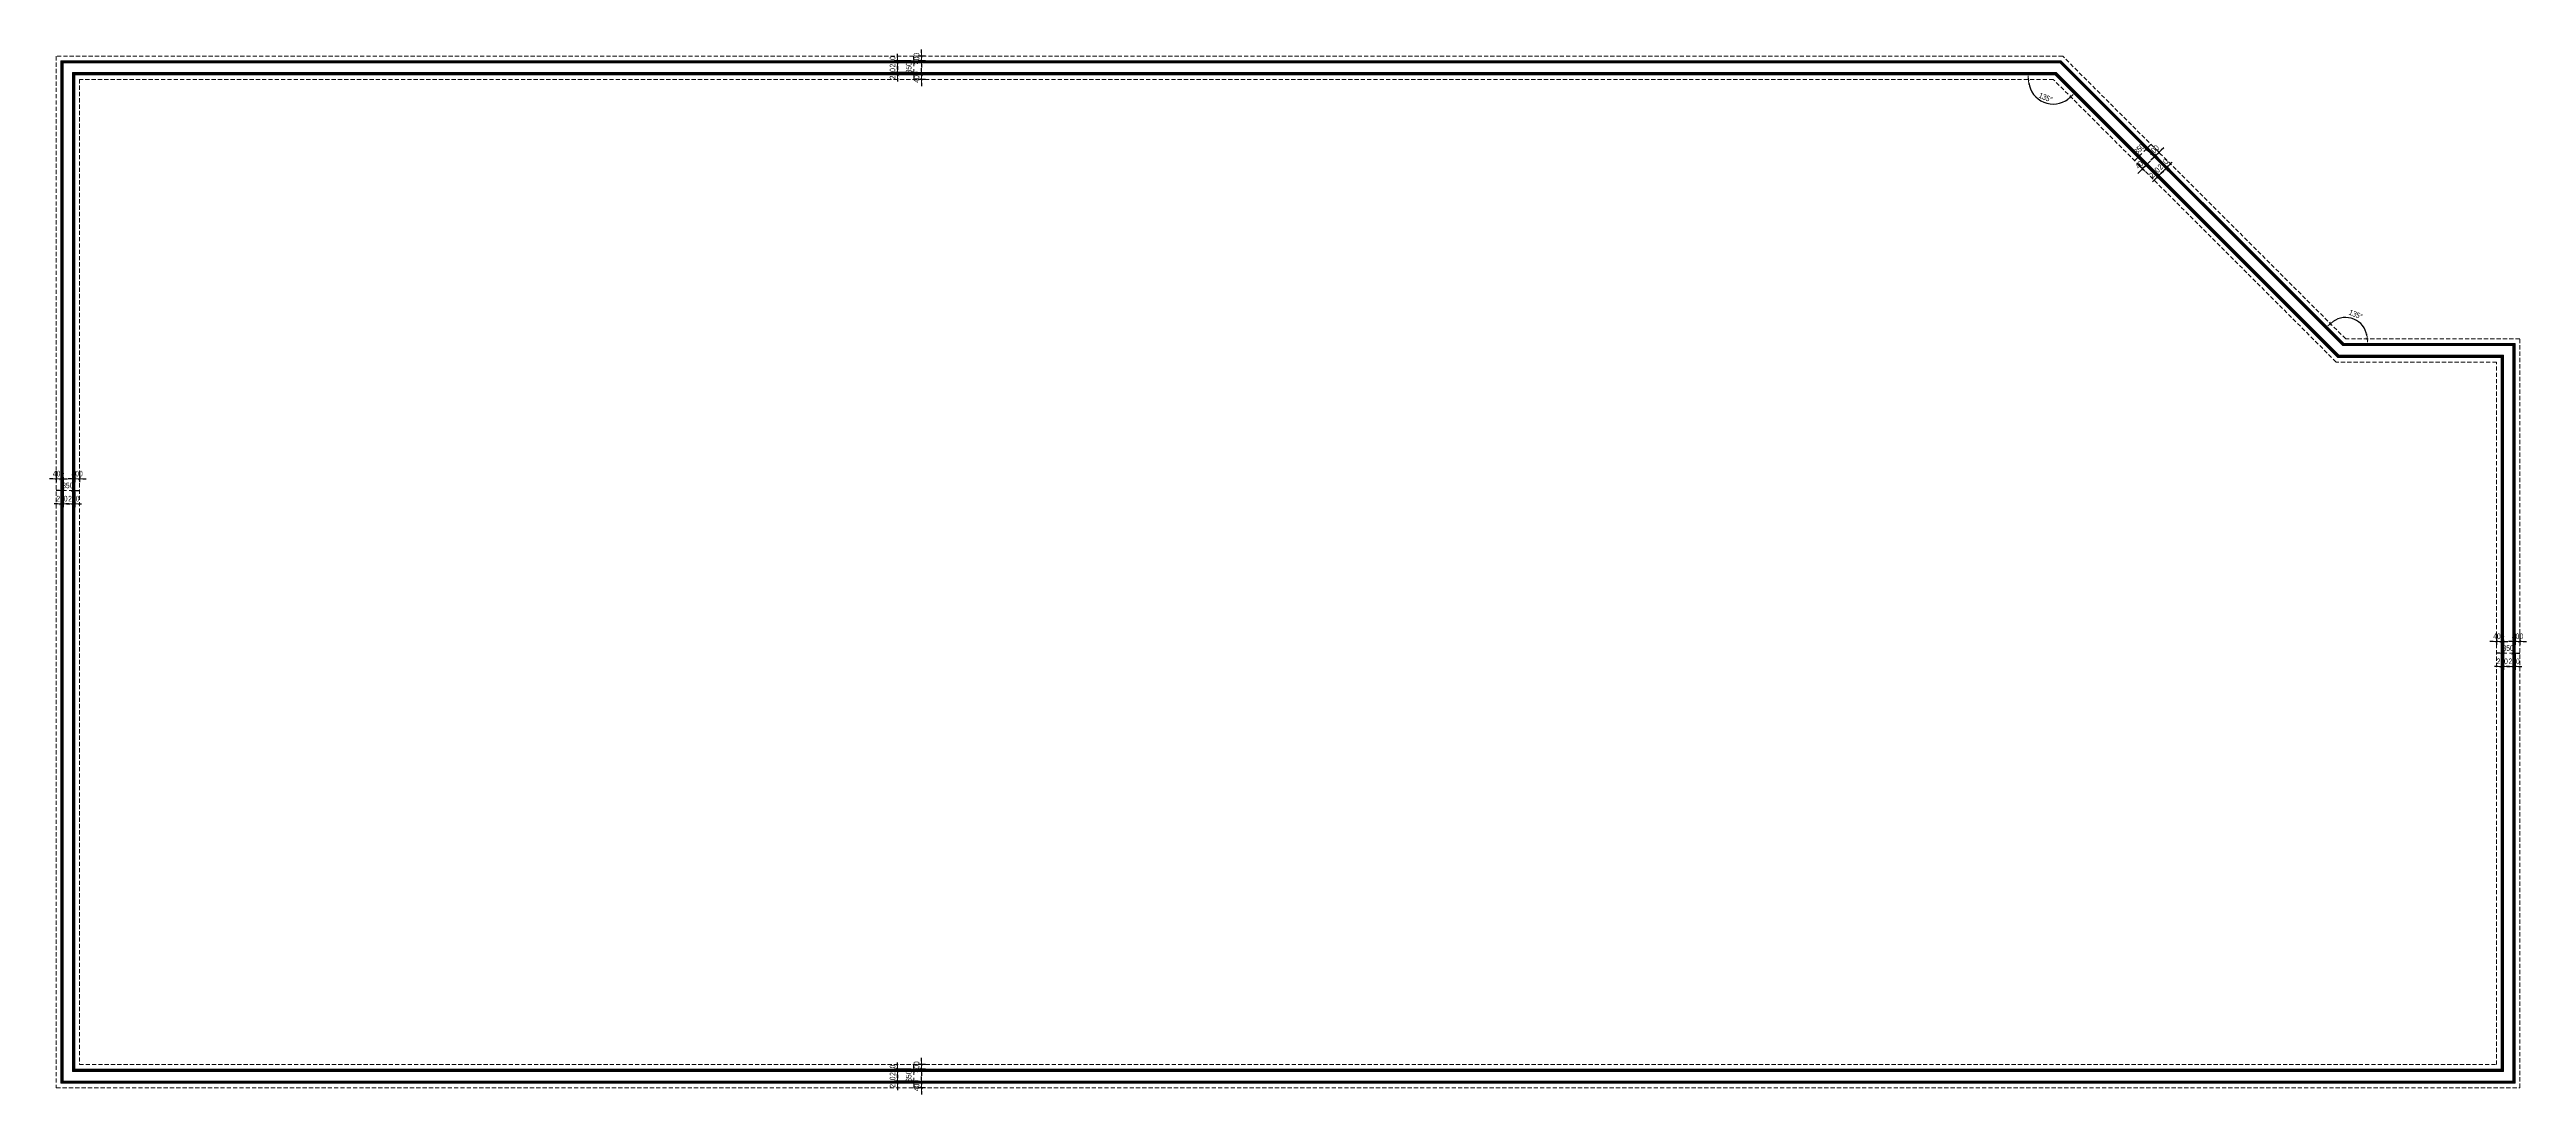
# Model space of a CAD drawing. Header units: millimetres. Extents: x -642477 to 1168880, y -27982 to 330379.
# Drawn here: x -1630 to 219030, y 237219 to 330379 of the extents above; entities that cross this region are included whole.
import ezdxf

# ---------------------------------------------------------------- set-up
doc = ezdxf.new("R2010")
doc.units = ezdxf.units.MM
doc.linetypes.add('HIDDEN', pattern=[0.375, 0.25, -0.125])
doc.layers.get('Defpoints').update_dxf_attribs({"color": 151, "lineweight": 9})
for name, color, linetype, lineweight in [('NDC_GUIDE WALL CONTINUOS', 3, 'Continuous', 20), ('NDC_S_DIM', 1, 'Continuous', 15), ('NDC_S_GUIDE WALL', 3, 'HIDDEN', 18), ('NDC_S_HATCH COLUMN AND WALL', 251, 'Continuous', 13)]:
    doc.layers.add(name, color=color, linetype=linetype, lineweight=lineweight)
doc.styles.add('NDC_DIM', font='', dxfattribs={"width": 0.75})
doc.styles.get('NDC_DIM').set_extended_font_data('Dotum')
doc.dimstyles.new('NDC_dim_200', dxfattribs={"dimscale": 200, "dimtxt": 2.5, "dimasz": 1.5, "dimexe": 1.5, "dimexo": 2.5, "dimgap": 1, "dimtad": 1, "dimdec": 0, "dimzin": 0, "dimdsep": 46, "dimtxsty": 'NDC_DIM', "dimblk": 'DIMMARK', "dimcen": 0.09, "dimdle": 1.2, "dimclrd": 1, "dimclre": 1, "dimclrt": 3, "dimadec": 0, "dimazin": 0, "dimtfac": 1, "dimtdec": 0, "dimtix": 1, "dimtofl": 0, "dimtmove": 0, "dimatfit": 3, "dimfxl": 6, "dimfxlon": 1, "dimtolj": 1, "dimtzin": 0, "dimarcsym": 0})
pattern_1 = [(45, (0, -38576.22), (-44.901281, 44.901281), [])]

# ---------------------------------------------------------------- blocks, each defined once
blk = doc.blocks.new('DIMMARK')
at = {"layer": 'NDC_S_DIM', "color": 1}
blk.add_line((-1.5, 0), (1, 0), dxfattribs=at)
at = {"layer": 'NDC_S_DIM', "color": 2, "const_width": 0.1}
blk.add_lwpolyline([(-0.42, -0.42), (0.42, 0.42)], dxfattribs=at)
blk = doc.blocks.new('*D335')
at = {"layer": 'Defpoints', "color": 0, "ltscale": 100, "transparency": 16777216}
for p in [(76061, 329379), (76921, 329779), (76921, 329379)]:
    blk.add_point(p, dxfattribs=at)
at = {"layer": 'NDC_S_DIM', "color": 1, "lineweight": -2, "ltscale": 100, "transparency": 16777216}
for p, q in [((76421, 329779), (75761, 329779)), ((76421, 329379), (75761, 329379)), ((76061, 330079), (76061, 330379)), ((76061, 329079), (76061, 328779))]:
    blk.add_line(p, q, dxfattribs=at)
at = {"layer": 'NDC_S_DIM', "color": 1, "lineweight": -2, "ltscale": 100, "transparency": 16777216, "xscale": 300, "yscale": 300, "zscale": 300}
for p, rotation in [((76061, 329779), 270), ((76061, 329379), 90)]:
    blk.add_blockref('DIMMARK', p, dxfattribs=dict(at, rotation=rotation))
at = {"layer": 'NDC_S_DIM', "color": 3, "ltscale": 100, "transparency": 16777216, "insert": (75611, 329579), "char_height": 500, "attachment_point": 5, "rotation": 90, "style": 'NDC_DIM'}
blk.add_mtext('\\A1;400', dxfattribs=at)
blk = doc.blocks.new('*D336')
at = {"layer": 'Defpoints', "color": 0, "ltscale": 100, "transparency": 16777216}
for p in [(73926, 329179), (75691, 329379), (75691, 329179)]:
    blk.add_point(p, dxfattribs=at)
at = {"layer": 'NDC_S_DIM', "color": 1, "lineweight": -2, "ltscale": 100, "transparency": 16777216}
for p, q in [((75126, 329379), (73626, 329379)), ((75126, 329179), (73626, 329179)), ((73926, 329679), (73926, 329979)), ((73926, 328879), (73926, 328579))]:
    blk.add_line(p, q, dxfattribs=at)
at = {"layer": 'NDC_S_DIM', "color": 1, "lineweight": -2, "ltscale": 100, "transparency": 16777216, "xscale": 300, "yscale": 300, "zscale": 300}
for p, rotation in [((73926, 329379), 270), ((73926, 329179), 90)]:
    blk.add_blockref('DIMMARK', p, dxfattribs=dict(at, rotation=rotation))
at = {"layer": 'NDC_S_DIM', "color": 3, "ltscale": 100, "transparency": 16777216, "insert": (73476, 329279), "char_height": 500, "attachment_point": 5, "rotation": 90, "style": 'NDC_DIM'}
blk.add_mtext('\\A1;200', dxfattribs=at)
blk = doc.blocks.new('*D337')
at = {"layer": 'Defpoints', "color": 0, "ltscale": 100, "transparency": 16777216}
for p in [(75774, 329179), (75362, 328319), (75774, 328319)]:
    blk.add_point(p, dxfattribs=at)
at = {"layer": 'NDC_S_DIM', "color": 1, "lineweight": -2, "ltscale": 100, "transparency": 16777216}
for p, q in [((75362, 329179), (75062, 329179)), ((75362, 329479), (75362, 329779)), ((75362, 328319), (75062, 328319)), ((75362, 328019), (75362, 327719))]:
    blk.add_line(p, q, dxfattribs=at)
at = {"layer": 'NDC_S_DIM', "color": 1, "lineweight": -2, "ltscale": 100, "transparency": 16777216, "xscale": 300, "yscale": 300, "zscale": 300}
for p, rotation in [((75362, 329179), 270), ((75362, 328319), 90)]:
    blk.add_blockref('DIMMARK', p, dxfattribs=dict(at, rotation=rotation))
at = {"layer": 'NDC_S_DIM', "color": 3, "ltscale": 100, "transparency": 16777216, "insert": (74912, 328749), "char_height": 500, "attachment_point": 5, "rotation": 90, "style": 'NDC_DIM'}
blk.add_mtext('\\A1;850', dxfattribs=at)
blk = doc.blocks.new('*D338')
at = {"layer": 'Defpoints', "color": 0, "ltscale": 100, "transparency": 16777216}
for p in [(76061, 327719), (76921, 328119), (76921, 327719)]:
    blk.add_point(p, dxfattribs=at)
at = {"layer": 'NDC_S_DIM', "color": 1, "lineweight": -2, "ltscale": 100, "transparency": 16777216}
for p, q in [((76421, 328119), (75761, 328119)), ((76421, 327719), (75761, 327719)), ((76061, 328419), (76061, 328719)), ((76061, 327419), (76061, 327119))]:
    blk.add_line(p, q, dxfattribs=at)
at = {"layer": 'NDC_S_DIM', "color": 1, "lineweight": -2, "ltscale": 100, "transparency": 16777216, "xscale": 300, "yscale": 300, "zscale": 300}
for p, rotation in [((76061, 328119), 270), ((76061, 327719), 90)]:
    blk.add_blockref('DIMMARK', p, dxfattribs=dict(at, rotation=rotation))
at = {"layer": 'NDC_S_DIM', "color": 3, "ltscale": 100, "transparency": 16777216, "insert": (75611, 327919), "char_height": 500, "attachment_point": 5, "rotation": 90, "style": 'NDC_DIM'}
blk.add_mtext('\\A1;400', dxfattribs=at)
blk = doc.blocks.new('*D339')
at = {"layer": 'Defpoints', "color": 0, "ltscale": 100, "transparency": 16777216}
for p in [(73926, 328119), (76139, 328319), (76139, 328119)]:
    blk.add_point(p, dxfattribs=at)
at = {"layer": 'NDC_S_DIM', "color": 1, "lineweight": -2, "ltscale": 100, "transparency": 16777216}
for p, q in [((73926, 328619), (73926, 328919)), ((75126, 328319), (73626, 328319)), ((75126, 328119), (73626, 328119)), ((73926, 327819), (73926, 327519))]:
    blk.add_line(p, q, dxfattribs=at)
at = {"layer": 'NDC_S_DIM', "color": 1, "lineweight": -2, "ltscale": 100, "transparency": 16777216, "xscale": 300, "yscale": 300, "zscale": 300}
for p, rotation in [((73926, 328319), 270), ((73926, 328119), 90)]:
    blk.add_blockref('DIMMARK', p, dxfattribs=dict(at, rotation=rotation))
at = {"layer": 'NDC_S_DIM', "color": 3, "ltscale": 100, "transparency": 16777216, "insert": (73476, 328219), "char_height": 500, "attachment_point": 5, "rotation": 90, "style": 'NDC_DIM'}
blk.add_mtext('\\A1;200', dxfattribs=at)
blk = doc.blocks.new('*D340')
at = {"layer": 'Defpoints', "color": 0, "ltscale": 100, "transparency": 16777216}
for p in [(1030, 327719), (176871, 327719), (176871, 327719), (175312, 326160), (202072, 302519)]:
    blk.add_point(p, dxfattribs=at)
at = {"layer": 'NDC_S_DIM', "color": 1, "lineweight": -2, "ltscale": 100, "transparency": 16777216}
blk.add_arc((176871, 327719), 2205, 187.80091, 307.19995, dxfattribs=at)
at = {"layer": 'NDC_S_DIM', "color": 1, "lineweight": -2, "ltscale": 100, "transparency": 16777216, "xscale": 300, "yscale": 300, "zscale": 300}
for p, rotation in [((174666, 327719), 93.90045619243996), ((178430, 326160), 41.1004104936571)]:
    blk.add_blockref('DIMMARK', p, dxfattribs=dict(at, rotation=rotation))
at = {"layer": 'NDC_S_DIM', "color": 3, "ltscale": 100, "transparency": 16777216, "insert": (176199, 326098), "char_height": 500, "attachment_point": 5, "rotation": 337.50043, "style": 'NDC_DIM'}
blk.add_mtext('\\A1;135°', dxfattribs=at)
blk = doc.blocks.new('*D341')
at = {"layer": 'Defpoints', "color": 0, "ltscale": 100, "transparency": 16777216}
for p in [(177724, 329779), (202925, 304579), (202925, 304579), (204273, 305927), (218430, 304579)]:
    blk.add_point(p, dxfattribs=at)
at = {"layer": 'NDC_S_DIM', "color": 1, "lineweight": -2, "ltscale": 100, "transparency": 16777216}
blk.add_arc((202925, 304579), 1907, 9.02321, 125.97766, dxfattribs=at)
at = {"layer": 'NDC_S_DIM', "color": 1, "lineweight": -2, "ltscale": 100, "transparency": 16777216, "xscale": 300, "yscale": 300, "zscale": 300}
for p, rotation in [((201576, 305927), 220.4892610506909), ((204832, 304579), 274.51160565734)]:
    blk.add_blockref('DIMMARK', p, dxfattribs=dict(at, rotation=rotation))
at = {"layer": 'NDC_S_DIM', "color": 3, "ltscale": 100, "transparency": 16777216, "insert": (203827, 306757), "char_height": 500, "attachment_point": 5, "rotation": 337.50043, "style": 'NDC_DIM'}
blk.add_mtext('\\A1;135°', dxfattribs=at)
blk = doc.blocks.new('*D342')
at = {"layer": 'Defpoints', "color": 0, "ltscale": 100, "transparency": 16777216}
for p in [(183967, 320623), (184250, 320906), (185115, 320041)]:
    blk.add_point(p, dxfattribs=at)
at = {"layer": 'NDC_S_DIM', "color": 1, "lineweight": -2, "ltscale": 100, "transparency": 16777216}
for p, q in [((184320, 320269), (185044, 319546)), ((184603, 320552), (185327, 319829)), ((185327, 320253), (185539, 320465)), ((184620, 319546), (184408, 319334))]:
    blk.add_line(p, q, dxfattribs=at)
at = {"layer": 'NDC_S_DIM', "color": 1, "lineweight": -2, "ltscale": 100, "transparency": 16777216, "xscale": 300, "yscale": 300, "zscale": 300}
for p, rotation in [((184832, 319758), 45.00086668609273), ((185115, 320041), 225.0008666860928)]:
    blk.add_blockref('DIMMARK', p, dxfattribs=dict(at, rotation=rotation))
at = {"layer": 'NDC_S_DIM', "color": 3, "ltscale": 100, "transparency": 16777216, "insert": (184655, 320218), "char_height": 500, "attachment_point": 5, "rotation": 45.00087, "style": 'NDC_DIM'}
blk.add_mtext('\\A1;400', dxfattribs=at)
blk = doc.blocks.new('*D343')
at = {"layer": 'Defpoints', "color": 0, "ltscale": 100, "transparency": 16777216}
for p in [(185563, 321374), (185846, 321657), (186289, 321215)]:
    blk.add_point(p, dxfattribs=at)
at = {"layer": 'NDC_S_DIM', "color": 1, "lineweight": -2, "ltscale": 100, "transparency": 16777216}
for p, q in [((185794, 320720), (185581, 320507)), ((185917, 321020), (186218, 320720)), ((186200, 321303), (186501, 321002)), ((186501, 321427), (186713, 321639))]:
    blk.add_line(p, q, dxfattribs=at)
at = {"layer": 'NDC_S_DIM', "color": 1, "lineweight": -2, "ltscale": 100, "transparency": 16777216, "xscale": 300, "yscale": 300, "zscale": 300}
for p, rotation in [((186006, 320932), 45.00086668609569), ((186289, 321215), 225.0008666860957)]:
    blk.add_blockref('DIMMARK', p, dxfattribs=dict(at, rotation=rotation))
at = {"layer": 'NDC_S_DIM', "color": 3, "ltscale": 100, "transparency": 16777216, "insert": (185829, 321392), "char_height": 500, "attachment_point": 5, "rotation": 45.00087, "style": 'NDC_DIM'}
blk.add_mtext('\\A1;400', dxfattribs=at)
blk = doc.blocks.new('*D344')
at = {"layer": 'Defpoints', "color": 0, "ltscale": 100, "transparency": 16777216}
for p in [(184385, 322270), (183777, 321662), (185157, 321498)]:
    blk.add_point(p, dxfattribs=at)
at = {"layer": 'NDC_S_DIM', "color": 1, "lineweight": -2, "ltscale": 100, "transparency": 16777216}
for p, q in [((184336, 320678), (184124, 320466)), ((184130, 321308), (184761, 320678)), ((184738, 321916), (185369, 321286)), ((185369, 321710), (185581, 321922))]:
    blk.add_line(p, q, dxfattribs=at)
at = {"layer": 'NDC_S_DIM', "color": 1, "lineweight": -2, "ltscale": 100, "transparency": 16777216, "xscale": 300, "yscale": 300, "zscale": 300}
for p, rotation in [((184548, 320890), 45.00086668609681), ((185157, 321498), 225.0008666860968)]:
    blk.add_blockref('DIMMARK', p, dxfattribs=dict(at, rotation=rotation))
at = {"layer": 'NDC_S_DIM', "color": 3, "ltscale": 100, "transparency": 16777216, "insert": (184534, 321512), "char_height": 500, "attachment_point": 5, "rotation": 45.00087, "style": 'NDC_DIM'}
blk.add_mtext('\\A1;850', dxfattribs=at)
blk = doc.blocks.new('*D345')
at = {"layer": 'Defpoints', "color": 0, "ltscale": 100, "transparency": 16777216}
for p in [(185478, 319677), (185620, 319818), (186288, 319150)]:
    blk.add_point(p, dxfattribs=at)
at = {"layer": 'NDC_S_DIM', "color": 1, "lineweight": -2, "ltscale": 100, "transparency": 16777216}
for p, q in [((185935, 318796), (185723, 318584)), ((185832, 319324), (186359, 318796)), ((185973, 319465), (186500, 318938)), ((186500, 319362), (186713, 319574))]:
    blk.add_line(p, q, dxfattribs=at)
at = {"layer": 'NDC_S_DIM', "color": 1, "lineweight": -2, "ltscale": 100, "transparency": 16777216, "xscale": 300, "yscale": 300, "zscale": 300}
for p, rotation in [((186147, 319009), 45.00086668609569), ((186288, 319150), 225.0008666860957)]:
    blk.add_blockref('DIMMARK', p, dxfattribs=dict(at, rotation=rotation))
at = {"layer": 'NDC_S_DIM', "color": 3, "ltscale": 100, "transparency": 16777216, "insert": (185899, 319398), "char_height": 500, "attachment_point": 5, "rotation": 45.00087, "style": 'NDC_DIM'}
blk.add_mtext('\\A1;200', dxfattribs=at)
blk = doc.blocks.new('*D346')
at = {"layer": 'Defpoints', "color": 0, "ltscale": 100, "transparency": 16777216}
for p in [(186506, 320149), (186647, 320290), (187038, 319900)]:
    blk.add_point(p, dxfattribs=at)
at = {"layer": 'NDC_S_DIM', "color": 1, "lineweight": -2, "ltscale": 100, "transparency": 16777216}
for p, q in [((187250, 320112), (187462, 320324)), ((186684, 319546), (186472, 319334)), ((186859, 319795), (187109, 319546)), ((187001, 319937), (187250, 319687))]:
    blk.add_line(p, q, dxfattribs=at)
at = {"layer": 'NDC_S_DIM', "color": 1, "lineweight": -2, "ltscale": 100, "transparency": 16777216, "xscale": 300, "yscale": 300, "zscale": 300}
for p, rotation in [((186896, 319758), 45.00086668609569), ((187038, 319900), 225.0008666860957)]:
    blk.add_blockref('DIMMARK', p, dxfattribs=dict(at, rotation=rotation))
at = {"layer": 'NDC_S_DIM', "color": 3, "ltscale": 100, "transparency": 16777216, "insert": (186649, 320147), "char_height": 500, "attachment_point": 5, "rotation": 45.00087, "style": 'NDC_DIM'}
blk.add_mtext('\\A1;200', dxfattribs=at)
blk = doc.blocks.new('*D347')
at = {"layer": 'Defpoints', "color": 0, "ltscale": 100, "transparency": 16777216}
for p in [(-1030, 293294), (-630, 293294), (-630, 292113)]:
    blk.add_point(p, dxfattribs=at)
at = {"layer": 'NDC_S_DIM', "color": 1, "lineweight": -2, "ltscale": 100, "transparency": 16777216}
for p, q in [((-1330, 292113), (-1630, 292113)), ((-1030, 292794), (-1030, 291813)), ((-630, 292794), (-630, 291813)), ((-330, 292113), (-30, 292113))]:
    blk.add_line(p, q, dxfattribs=at)
at = {"layer": 'NDC_S_DIM', "color": 1, "lineweight": -2, "ltscale": 100, "transparency": 16777216, "xscale": 300, "yscale": 300, "zscale": 300}
blk.add_blockref('DIMMARK', (-1030, 292113), dxfattribs=at)
at = {"layer": 'NDC_S_DIM', "color": 1, "lineweight": -2, "ltscale": 100, "transparency": 16777216, "xscale": 300, "yscale": 300, "zscale": 300, "rotation": 180}
blk.add_blockref('DIMMARK', (-630, 292113), dxfattribs=at)
at = {"layer": 'NDC_S_DIM', "color": 3, "ltscale": 100, "transparency": 16777216, "insert": (-830, 292564), "char_height": 500, "attachment_point": 5, "style": 'NDC_DIM'}
blk.add_mtext('\\A1;400', dxfattribs=at)
blk = doc.blocks.new('*D348')
at = {"layer": 'Defpoints', "color": 0, "ltscale": 100, "transparency": 16777216}
for p in [(630, 293294), (1030, 293294), (1030, 292113)]:
    blk.add_point(p, dxfattribs=at)
at = {"layer": 'NDC_S_DIM', "color": 1, "lineweight": -2, "ltscale": 100, "transparency": 16777216}
for p, q in [((330, 292113), (30, 292113)), ((630, 292794), (630, 291813)), ((1030, 292794), (1030, 291813)), ((1330, 292113), (1630, 292113))]:
    blk.add_line(p, q, dxfattribs=at)
at = {"layer": 'NDC_S_DIM', "color": 1, "lineweight": -2, "ltscale": 100, "transparency": 16777216, "xscale": 300, "yscale": 300, "zscale": 300}
blk.add_blockref('DIMMARK', (630, 292113), dxfattribs=at)
at = {"layer": 'NDC_S_DIM', "color": 1, "lineweight": -2, "ltscale": 100, "transparency": 16777216, "xscale": 300, "yscale": 300, "zscale": 300, "rotation": 180}
blk.add_blockref('DIMMARK', (1030, 292113), dxfattribs=at)
at = {"layer": 'NDC_S_DIM', "color": 3, "ltscale": 100, "transparency": 16777216, "insert": (830, 292564), "char_height": 500, "attachment_point": 5, "style": 'NDC_DIM'}
blk.add_mtext('\\A1;400', dxfattribs=at)
blk = doc.blocks.new('*D349')
at = {"layer": 'Defpoints', "color": 0, "ltscale": 100, "transparency": 16777216}
for p in [(-430, 293754), (430, 293754), (430, 291063)]:
    blk.add_point(p, dxfattribs=at)
at = {"layer": 'NDC_S_DIM', "color": 1, "lineweight": -2, "ltscale": 100, "transparency": 16777216}
for p, q in [((-430, 292263), (-430, 290763)), ((430, 292263), (430, 290763)), ((-730, 291063), (-1030, 291063)), ((730, 291063), (1030, 291063))]:
    blk.add_line(p, q, dxfattribs=at)
at = {"layer": 'NDC_S_DIM', "color": 1, "lineweight": -2, "ltscale": 100, "transparency": 16777216, "xscale": 300, "yscale": 300, "zscale": 300}
blk.add_blockref('DIMMARK', (-430, 291063), dxfattribs=at)
at = {"layer": 'NDC_S_DIM', "color": 1, "lineweight": -2, "ltscale": 100, "transparency": 16777216, "xscale": 300, "yscale": 300, "zscale": 300, "rotation": 180}
blk.add_blockref('DIMMARK', (430, 291063), dxfattribs=at)
at = {"layer": 'NDC_S_DIM', "color": 3, "ltscale": 100, "transparency": 16777216, "insert": (0, 291513), "char_height": 500, "attachment_point": 5, "style": 'NDC_DIM'}
blk.add_mtext('\\A1;850', dxfattribs=at)
blk = doc.blocks.new('*D350')
at = {"layer": 'Defpoints', "color": 0, "ltscale": 100, "transparency": 16777216}
for p in [(-630, 293294), (-430, 293294), (-430, 289883)]:
    blk.add_point(p, dxfattribs=at)
at = {"layer": 'NDC_S_DIM', "color": 1, "lineweight": -2, "ltscale": 100, "transparency": 16777216}
for p, q in [((-930, 289883), (-1230, 289883)), ((-630, 291083), (-630, 289583)), ((-430, 291083), (-430, 289583)), ((-130, 289883), (170, 289883))]:
    blk.add_line(p, q, dxfattribs=at)
at = {"layer": 'NDC_S_DIM', "color": 1, "lineweight": -2, "ltscale": 100, "transparency": 16777216, "xscale": 300, "yscale": 300, "zscale": 300}
blk.add_blockref('DIMMARK', (-630, 289883), dxfattribs=at)
at = {"layer": 'NDC_S_DIM', "color": 1, "lineweight": -2, "ltscale": 100, "transparency": 16777216, "xscale": 300, "yscale": 300, "zscale": 300, "rotation": 180}
blk.add_blockref('DIMMARK', (-430, 289883), dxfattribs=at)
at = {"layer": 'NDC_S_DIM', "color": 3, "ltscale": 100, "transparency": 16777216, "insert": (-530, 290333), "char_height": 500, "attachment_point": 5, "style": 'NDC_DIM'}
blk.add_mtext('\\A1;200', dxfattribs=at)
blk = doc.blocks.new('*D351')
at = {"layer": 'Defpoints', "color": 0, "ltscale": 100, "transparency": 16777216}
for p in [(430, 293114), (630, 293114), (630, 289883)]:
    blk.add_point(p, dxfattribs=at)
at = {"layer": 'NDC_S_DIM', "color": 1, "lineweight": -2, "ltscale": 100, "transparency": 16777216}
for p, q in [((130, 289883), (-170, 289883)), ((430, 291083), (430, 289583)), ((630, 291083), (630, 289583)), ((930, 289883), (1230, 289883))]:
    blk.add_line(p, q, dxfattribs=at)
at = {"layer": 'NDC_S_DIM', "color": 1, "lineweight": -2, "ltscale": 100, "transparency": 16777216, "xscale": 300, "yscale": 300, "zscale": 300}
blk.add_blockref('DIMMARK', (430, 289883), dxfattribs=at)
at = {"layer": 'NDC_S_DIM', "color": 1, "lineweight": -2, "ltscale": 100, "transparency": 16777216, "xscale": 300, "yscale": 300, "zscale": 300, "rotation": 180}
blk.add_blockref('DIMMARK', (630, 289883), dxfattribs=at)
at = {"layer": 'NDC_S_DIM', "color": 3, "ltscale": 100, "transparency": 16777216, "insert": (530, 290333), "char_height": 500, "attachment_point": 5, "style": 'NDC_DIM'}
blk.add_mtext('\\A1;200', dxfattribs=at)
blk = doc.blocks.new('*D352')
at = {"layer": 'Defpoints', "color": 0, "ltscale": 100, "transparency": 16777216}
for p in [(76061, 239479), (76921, 239879), (76921, 239479)]:
    blk.add_point(p, dxfattribs=at)
at = {"layer": 'NDC_S_DIM', "color": 1, "lineweight": -2, "ltscale": 100, "transparency": 16777216}
for p, q in [((76421, 239879), (75761, 239879)), ((76421, 239479), (75761, 239479)), ((76061, 240179), (76061, 240479)), ((76061, 239179), (76061, 238879))]:
    blk.add_line(p, q, dxfattribs=at)
at = {"layer": 'NDC_S_DIM', "color": 1, "lineweight": -2, "ltscale": 100, "transparency": 16777216, "xscale": 300, "yscale": 300, "zscale": 300}
for p, rotation in [((76061, 239879), 270), ((76061, 239479), 90)]:
    blk.add_blockref('DIMMARK', p, dxfattribs=dict(at, rotation=rotation))
at = {"layer": 'NDC_S_DIM', "color": 3, "ltscale": 100, "transparency": 16777216, "insert": (75611, 239679), "char_height": 500, "attachment_point": 5, "rotation": 90, "style": 'NDC_DIM'}
blk.add_mtext('\\A1;400', dxfattribs=at)
blk = doc.blocks.new('*D353')
at = {"layer": 'Defpoints', "color": 0, "ltscale": 100, "transparency": 16777216}
for p in [(73926, 239279), (75691, 239479), (75691, 239279)]:
    blk.add_point(p, dxfattribs=at)
at = {"layer": 'NDC_S_DIM', "color": 1, "lineweight": -2, "ltscale": 100, "transparency": 16777216}
for p, q in [((75126, 239479), (73626, 239479)), ((75126, 239279), (73626, 239279)), ((73926, 239779), (73926, 240079)), ((73926, 238979), (73926, 238679))]:
    blk.add_line(p, q, dxfattribs=at)
at = {"layer": 'NDC_S_DIM', "color": 1, "lineweight": -2, "ltscale": 100, "transparency": 16777216, "xscale": 300, "yscale": 300, "zscale": 300}
for p, rotation in [((73926, 239479), 270), ((73926, 239279), 90)]:
    blk.add_blockref('DIMMARK', p, dxfattribs=dict(at, rotation=rotation))
at = {"layer": 'NDC_S_DIM', "color": 3, "ltscale": 100, "transparency": 16777216, "insert": (73476, 239379), "char_height": 500, "attachment_point": 5, "rotation": 90, "style": 'NDC_DIM'}
blk.add_mtext('\\A1;200', dxfattribs=at)
blk = doc.blocks.new('*D354')
at = {"layer": 'Defpoints', "color": 0, "ltscale": 100, "transparency": 16777216}
for p in [(75362, 238419), (75774, 239279), (75774, 238419)]:
    blk.add_point(p, dxfattribs=at)
at = {"layer": 'NDC_S_DIM', "color": 1, "lineweight": -2, "ltscale": 100, "transparency": 16777216}
for p, q in [((75362, 239279), (75062, 239279)), ((75362, 238419), (75062, 238419)), ((75362, 239579), (75362, 239879)), ((75362, 238119), (75362, 237819))]:
    blk.add_line(p, q, dxfattribs=at)
at = {"layer": 'NDC_S_DIM', "color": 1, "lineweight": -2, "ltscale": 100, "transparency": 16777216, "xscale": 300, "yscale": 300, "zscale": 300}
for p, rotation in [((75362, 239279), 270), ((75362, 238419), 90)]:
    blk.add_blockref('DIMMARK', p, dxfattribs=dict(at, rotation=rotation))
at = {"layer": 'NDC_S_DIM', "color": 3, "ltscale": 100, "transparency": 16777216, "insert": (74912, 238849), "char_height": 500, "attachment_point": 5, "rotation": 90, "style": 'NDC_DIM'}
blk.add_mtext('\\A1;850', dxfattribs=at)
blk = doc.blocks.new('*D355')
at = {"layer": 'Defpoints', "color": 0, "ltscale": 100, "transparency": 16777216}
for p in [(76061, 237819), (76921, 238219), (76921, 237819)]:
    blk.add_point(p, dxfattribs=at)
at = {"layer": 'NDC_S_DIM', "color": 1, "lineweight": -2, "ltscale": 100, "transparency": 16777216}
for p, q in [((76061, 238519), (76061, 238819)), ((76421, 238219), (75761, 238219)), ((76421, 237819), (75761, 237819)), ((76061, 237519), (76061, 237219))]:
    blk.add_line(p, q, dxfattribs=at)
at = {"layer": 'NDC_S_DIM', "color": 1, "lineweight": -2, "ltscale": 100, "transparency": 16777216, "xscale": 300, "yscale": 300, "zscale": 300}
for p, rotation in [((76061, 238219), 270), ((76061, 237819), 90)]:
    blk.add_blockref('DIMMARK', p, dxfattribs=dict(at, rotation=rotation))
at = {"layer": 'NDC_S_DIM', "color": 3, "ltscale": 100, "transparency": 16777216, "insert": (75611, 238019), "char_height": 500, "attachment_point": 5, "rotation": 90, "style": 'NDC_DIM'}
blk.add_mtext('\\A1;400', dxfattribs=at)
blk = doc.blocks.new('*D356')
at = {"layer": 'Defpoints', "color": 0, "ltscale": 100, "transparency": 16777216}
for p in [(76139, 238419), (73926, 238219), (76139, 238219)]:
    blk.add_point(p, dxfattribs=at)
at = {"layer": 'NDC_S_DIM', "color": 1, "lineweight": -2, "ltscale": 100, "transparency": 16777216}
for p, q in [((75126, 238419), (73626, 238419)), ((73926, 238719), (73926, 239019)), ((75126, 238219), (73626, 238219)), ((73926, 237919), (73926, 237619))]:
    blk.add_line(p, q, dxfattribs=at)
at = {"layer": 'NDC_S_DIM', "color": 1, "lineweight": -2, "ltscale": 100, "transparency": 16777216, "xscale": 300, "yscale": 300, "zscale": 300}
for p, rotation in [((73926, 238419), 270), ((73926, 238219), 90)]:
    blk.add_blockref('DIMMARK', p, dxfattribs=dict(at, rotation=rotation))
at = {"layer": 'NDC_S_DIM', "color": 3, "ltscale": 100, "transparency": 16777216, "insert": (73476, 238319), "char_height": 500, "attachment_point": 5, "rotation": 90, "style": 'NDC_DIM'}
blk.add_mtext('\\A1;200', dxfattribs=at)
blk = doc.blocks.new('*D357')
at = {"layer": 'Defpoints', "color": 0, "ltscale": 100, "transparency": 16777216}
for p in [(216370, 278794), (216770, 278794), (216770, 277614)]:
    blk.add_point(p, dxfattribs=at)
at = {"layer": 'NDC_S_DIM', "color": 1, "lineweight": -2, "ltscale": 100, "transparency": 16777216}
for p, q in [((216370, 278294), (216370, 277314)), ((216770, 278294), (216770, 277314)), ((216070, 277614), (215770, 277614)), ((217070, 277614), (217370, 277614))]:
    blk.add_line(p, q, dxfattribs=at)
at = {"layer": 'NDC_S_DIM', "color": 1, "lineweight": -2, "ltscale": 100, "transparency": 16777216, "xscale": 300, "yscale": 300, "zscale": 300}
blk.add_blockref('DIMMARK', (216370, 277614), dxfattribs=at)
at = {"layer": 'NDC_S_DIM', "color": 1, "lineweight": -2, "ltscale": 100, "transparency": 16777216, "xscale": 300, "yscale": 300, "zscale": 300, "rotation": 180}
blk.add_blockref('DIMMARK', (216770, 277614), dxfattribs=at)
at = {"layer": 'NDC_S_DIM', "color": 3, "ltscale": 100, "transparency": 16777216, "insert": (216570, 278064), "char_height": 500, "attachment_point": 5, "style": 'NDC_DIM'}
blk.add_mtext('\\A1;400', dxfattribs=at)
blk = doc.blocks.new('*D358')
at = {"layer": 'Defpoints', "color": 0, "ltscale": 100, "transparency": 16777216}
for p in [(218030, 278794), (218430, 278794), (218430, 277614)]:
    blk.add_point(p, dxfattribs=at)
at = {"layer": 'NDC_S_DIM', "color": 1, "lineweight": -2, "ltscale": 100, "transparency": 16777216}
for p, q in [((218030, 278294), (218030, 277314)), ((218430, 278294), (218430, 277314)), ((217730, 277614), (217430, 277614)), ((218730, 277614), (219030, 277614))]:
    blk.add_line(p, q, dxfattribs=at)
at = {"layer": 'NDC_S_DIM', "color": 1, "lineweight": -2, "ltscale": 100, "transparency": 16777216, "xscale": 300, "yscale": 300, "zscale": 300}
blk.add_blockref('DIMMARK', (218030, 277614), dxfattribs=at)
at = {"layer": 'NDC_S_DIM', "color": 1, "lineweight": -2, "ltscale": 100, "transparency": 16777216, "xscale": 300, "yscale": 300, "zscale": 300, "rotation": 180}
blk.add_blockref('DIMMARK', (218430, 277614), dxfattribs=at)
at = {"layer": 'NDC_S_DIM', "color": 3, "ltscale": 100, "transparency": 16777216, "insert": (218230, 278064), "char_height": 500, "attachment_point": 5, "style": 'NDC_DIM'}
blk.add_mtext('\\A1;400', dxfattribs=at)
blk = doc.blocks.new('*D359')
at = {"layer": 'Defpoints', "color": 0, "ltscale": 100, "transparency": 16777216}
for p in [(216970, 279254), (217830, 279254), (217830, 276563)]:
    blk.add_point(p, dxfattribs=at)
at = {"layer": 'NDC_S_DIM', "color": 1, "lineweight": -2, "ltscale": 100, "transparency": 16777216}
for p, q in [((216670, 276563), (216370, 276563)), ((216970, 277763), (216970, 276263)), ((217830, 277763), (217830, 276263)), ((218130, 276563), (218430, 276563))]:
    blk.add_line(p, q, dxfattribs=at)
at = {"layer": 'NDC_S_DIM', "color": 1, "lineweight": -2, "ltscale": 100, "transparency": 16777216, "xscale": 300, "yscale": 300, "zscale": 300}
blk.add_blockref('DIMMARK', (216970, 276563), dxfattribs=at)
at = {"layer": 'NDC_S_DIM', "color": 1, "lineweight": -2, "ltscale": 100, "transparency": 16777216, "xscale": 300, "yscale": 300, "zscale": 300, "rotation": 180}
blk.add_blockref('DIMMARK', (217830, 276563), dxfattribs=at)
at = {"layer": 'NDC_S_DIM', "color": 3, "ltscale": 100, "transparency": 16777216, "insert": (217400, 277014), "char_height": 500, "attachment_point": 5, "style": 'NDC_DIM'}
blk.add_mtext('\\A1;850', dxfattribs=at)
blk = doc.blocks.new('*D360')
at = {"layer": 'Defpoints', "color": 0, "ltscale": 100, "transparency": 16777216}
for p in [(216770, 278794), (216970, 278794), (216970, 275383)]:
    blk.add_point(p, dxfattribs=at)
at = {"layer": 'NDC_S_DIM', "color": 1, "lineweight": -2, "ltscale": 100, "transparency": 16777216}
for p, q in [((216770, 276583), (216770, 275083)), ((216970, 276583), (216970, 275083)), ((216470, 275383), (216170, 275383)), ((217270, 275383), (217570, 275383))]:
    blk.add_line(p, q, dxfattribs=at)
at = {"layer": 'NDC_S_DIM', "color": 1, "lineweight": -2, "ltscale": 100, "transparency": 16777216, "xscale": 300, "yscale": 300, "zscale": 300}
blk.add_blockref('DIMMARK', (216770, 275383), dxfattribs=at)
at = {"layer": 'NDC_S_DIM', "color": 1, "lineweight": -2, "ltscale": 100, "transparency": 16777216, "xscale": 300, "yscale": 300, "zscale": 300, "rotation": 180}
blk.add_blockref('DIMMARK', (216970, 275383), dxfattribs=at)
at = {"layer": 'NDC_S_DIM', "color": 3, "ltscale": 100, "transparency": 16777216, "insert": (216870, 275833), "char_height": 500, "attachment_point": 5, "style": 'NDC_DIM'}
blk.add_mtext('\\A1;200', dxfattribs=at)
blk = doc.blocks.new('*D361')
at = {"layer": 'Defpoints', "color": 0, "ltscale": 100, "transparency": 16777216}
for p in [(217830, 278614), (218030, 278614), (218030, 275383)]:
    blk.add_point(p, dxfattribs=at)
at = {"layer": 'NDC_S_DIM', "color": 1, "lineweight": -2, "ltscale": 100, "transparency": 16777216}
for p, q in [((217830, 276583), (217830, 275083)), ((218030, 276583), (218030, 275083)), ((217530, 275383), (217230, 275383)), ((218330, 275383), (218630, 275383))]:
    blk.add_line(p, q, dxfattribs=at)
at = {"layer": 'NDC_S_DIM', "color": 1, "lineweight": -2, "ltscale": 100, "transparency": 16777216, "xscale": 300, "yscale": 300, "zscale": 300}
blk.add_blockref('DIMMARK', (217830, 275383), dxfattribs=at)
at = {"layer": 'NDC_S_DIM', "color": 1, "lineweight": -2, "ltscale": 100, "transparency": 16777216, "xscale": 300, "yscale": 300, "zscale": 300, "rotation": 180}
blk.add_blockref('DIMMARK', (218030, 275383), dxfattribs=at)
at = {"layer": 'NDC_S_DIM', "color": 3, "ltscale": 100, "transparency": 16777216, "insert": (217930, 275833), "char_height": 500, "attachment_point": 5, "style": 'NDC_DIM'}
blk.add_mtext('\\A1;200', dxfattribs=at)

msp = doc.modelspace()

# ---------------------------------------------------------------- hatches: boundary and pattern name
at = {"layer": 'NDC_S_HATCH COLUMN AND WALL', "ltscale": 100}
h = msp.add_hatch(dxfattribs=at)
h.set_pattern_fill('ANSI31', color=256, scale=20)
h.set_pattern_definition(pattern_1)
h.paths.add_polyline_path([(-630, 329378.8), (-630, 238218.8), (218030, 238218.8), (218030, 304178.8), (202759.1, 304178.8), (177558.4, 329378.8)])
h.paths.add_polyline_path([(-430, 329178.8), (-430, 238418.8), (217830, 238418.8), (217830, 303978.8), (202676.3, 303978.8), (177475.5, 329178.8)], flags=16)
h.paths.add_polyline_path([(430, 328318.8), (177119.3, 328318.8), (202320.1, 303118.8), (216970, 303118.8), (216970, 239278.8), (430, 239278.8)], flags=0)
h.paths.add_polyline_path([(630, 328118.8), (177036.5, 328118.8), (202237.2, 302918.8), (216770, 302918.8), (216770, 239478.8), (630, 239478.8)], flags=0)
h.paths.add_polyline_path([(430, 328318.8), (430, 239278.8), (216970, 239278.8), (216970, 303118.8), (202320.1, 303118.8), (177119.3, 328318.8)], flags=0)
h = msp.add_hatch(dxfattribs=at)
h.set_pattern_fill('ANSI31', color=256, scale=20)
h.set_pattern_definition(pattern_1)
h.paths.add_polyline_path([(430, 328318.8), (430, 239278.8), (216970, 239278.8), (216970, 303118.8), (202320.1, 303118.8), (177119.3, 328318.8)])
h.paths.add_polyline_path([(630, 328118.8), (630, 239478.8), (216770, 239478.8), (216770, 302918.8), (202237.2, 302918.8), (177036.5, 328118.8)], flags=16)

# ---------------------------------------------------------------- linework, layer by layer
at = {"layer": 'NDC_GUIDE WALL CONTINUOS'}
for points in [[(-630, 329378.8), (-630, 238218.8), (218030, 238218.8), (218030, 304178.8), (202759.1, 304178.8), (177558.4, 329378.8)], [(-430, 329178.8), (-430, 238418.8), (217830, 238418.8), (217830, 303978.8), (202676.3, 303978.8), (177475.5, 329178.8)], [(430, 328318.8), (430, 239278.8), (216970, 239278.8), (216970, 303118.8), (202320.1, 303118.8), (177119.3, 328318.8)], [(630, 328118.8), (630, 239478.8), (216770, 239478.8), (216770, 302918.8), (202237.2, 302918.8), (177036.5, 328118.8)]]:
    msp.add_lwpolyline(points, close=True, dxfattribs=at)
at = {"layer": 'NDC_S_GUIDE WALL', "ltscale": 1500}
for points in [[(-1030, 329778.8), (-1030, 237818.8), (218430, 237818.8), (218430, 304578.8), (202924.8, 304578.8), (177724, 329778.8)], [(1030, 327718.8), (1030, 239878.8), (216370, 239878.8), (216370, 302518.8), (202071.5, 302518.8), (176870.8, 327718.8)]]:
    msp.add_lwpolyline(points, close=True, dxfattribs=at)

# ---------------------------------------------------------------- dimensions: what is measured, and where the dimension line sits
at = {"layer": 'NDC_S_DIM', "ltscale": 100}
for base, p1, p2, picture, middle in [((73926.1, 329178.8), (75691.2, 329378.8), (75691.2, 329178.8), '*D336', (73475.8, 329278.8)), ((73926.1, 328118.8), (76139.2, 328318.8), (76139.2, 328118.8), '*D339', (73475.8, 328218.8)), ((76061.1, 329378.8), (76921.3, 329778.8), (76921.3, 329378.8), '*D335', (75610.8, 329578.8)), ((76061.1, 327718.8), (76921.3, 328118.8), (76921.3, 327718.8), '*D338', (75610.8, 327918.8)), ((73926.1, 239278.8), (75691.2, 239478.8), (75691.2, 239278.8), '*D353', (73475.8, 239378.8)), ((73926.1, 238218.8), (76139.2, 238418.8), (76139.2, 238218.8), '*D356', (73475.8, 238318.8)), ((76061.1, 239478.8), (76921.3, 239878.8), (76921.3, 239478.8), '*D352', (75610.8, 239678.8)), ((76061.1, 237818.8), (76921.3, 238218.8), (76921.3, 237818.8), '*D355', (75610.8, 238018.8))]:
    dim = msp.add_linear_dim(base=base, p1=p1, p2=p2, angle=90, dimstyle='NDC_dim_200', dxfattribs=at)
    dim.commit()
    dim.dimension.update_dxf_attribs({"geometry": picture, "text_midpoint": middle})
for base, p1, p2, picture, middle in [((75361.9, 328318.8), (75774, 329178.8), (75774, 328318.8), '*D337', (74911.5, 328748.8)), ((75361.9, 238418.8), (75774, 239278.8), (75774, 238418.8), '*D354', (74911.5, 238848.8))]:
    dim = msp.add_linear_dim(base=base, p1=p1, p2=p2, angle=90, text='850', dimstyle='NDC_dim_200', dxfattribs=at)
    dim.commit()
    dim.dimension.update_dxf_attribs({"geometry": picture, "text_midpoint": middle})
for base, line1, line2, picture, middle in [((204273.2, 305927.2), ((218430, 304578.8), (202924.8, 304578.8)), ((202924.8, 304578.8), (177724, 329778.8)), '*D341', (203826.9, 306756.6)), ((175311.5, 326159.6), ((202071.5, 302518.8), (176870.8, 327718.8)), ((176870.8, 327718.8), (1030, 327718.8)), '*D340', (176199.3, 326097.6))]:
    dim = msp.add_angular_dim_2l(base=base, line1=line1, line2=line2, dimstyle='NDC_dim_200', dxfattribs=at)
    dim.commit()
    dim.dimension.update_dxf_attribs({"geometry": picture, "text_midpoint": middle})
dim = msp.add_aligned_dim(p1=(183776.8, 321661.5), p2=(184384.9, 322269.7), distance=-1091.3, text='850', dimstyle='NDC_dim_200', dxfattribs=at)
dim.commit()
dim.dimension.update_dxf_attribs({"geometry": '*D344', "text_midpoint": (184534.1, 321512.4)})
for p1, p2, distance, picture, middle in [((183966.8, 320623), (184249.7, 320905.8), -1223.4, '*D342', (184654.9, 320217.8)), ((185563.5, 321374), (185846.3, 321656.8), -625.4, '*D343', (185828.7, 321391.6)), ((185478.5, 319677.1), (185619.9, 319818.5), -945.3, '*D345', (185899.2, 319397.8)), ((186505.8, 320148.8), (186647.2, 320290.2), -552.5, '*D346', (186648.7, 320147.3))]:
    dim = msp.add_aligned_dim(p1=p1, p2=p2, distance=distance, dimstyle='NDC_dim_200', dxfattribs=at)
    dim.commit()
    dim.dimension.update_dxf_attribs({"geometry": picture, "text_midpoint": middle})
for base, p1, p2, picture, middle in [((430, 291062.9), (-430, 293754), (430, 293754), '*D349', (0, 291513.3)), ((217830, 276563.4), (216970, 279254.5), (217830, 279254.5), '*D359', (217400, 277013.7))]:
    dim = msp.add_linear_dim(base=base, p1=p1, p2=p2, text='850', dimstyle='NDC_dim_200', dxfattribs=at)
    dim.commit()
    dim.dimension.update_dxf_attribs({"geometry": picture, "text_midpoint": middle})
for base, p1, p2, picture, middle in [((-630, 292113.3), (-1030, 293293.8), (-630, 293293.8), '*D347', (-830, 292563.7)), ((-430, 289882.5), (-630, 293293.8), (-430, 293293.8), '*D350', (-530, 290332.9)), ((630, 289882.5), (430, 293113.8), (630, 293113.8), '*D351', (530, 290332.9)), ((1030, 292113.3), (630, 293293.8), (1030, 293293.8), '*D348', (830, 292563.7)), ((216770, 277613.8), (216370, 278794.3), (216770, 278794.3), '*D357', (216570, 278064.1)), ((216970, 275383), (216770, 278794.3), (216970, 278794.3), '*D360', (216870, 275833.3)), ((218030, 275383), (217830, 278614.3), (218030, 278614.3), '*D361', (217930, 275833.3)), ((218430, 277613.8), (218030, 278794.3), (218430, 278794.3), '*D358', (218230, 278064.1))]:
    dim = msp.add_linear_dim(base=base, p1=p1, p2=p2, dimstyle='NDC_dim_200', dxfattribs=at)
    dim.commit()
    dim.dimension.update_dxf_attribs({"geometry": picture, "text_midpoint": middle})

doc.saveas('drawing.dxf')
